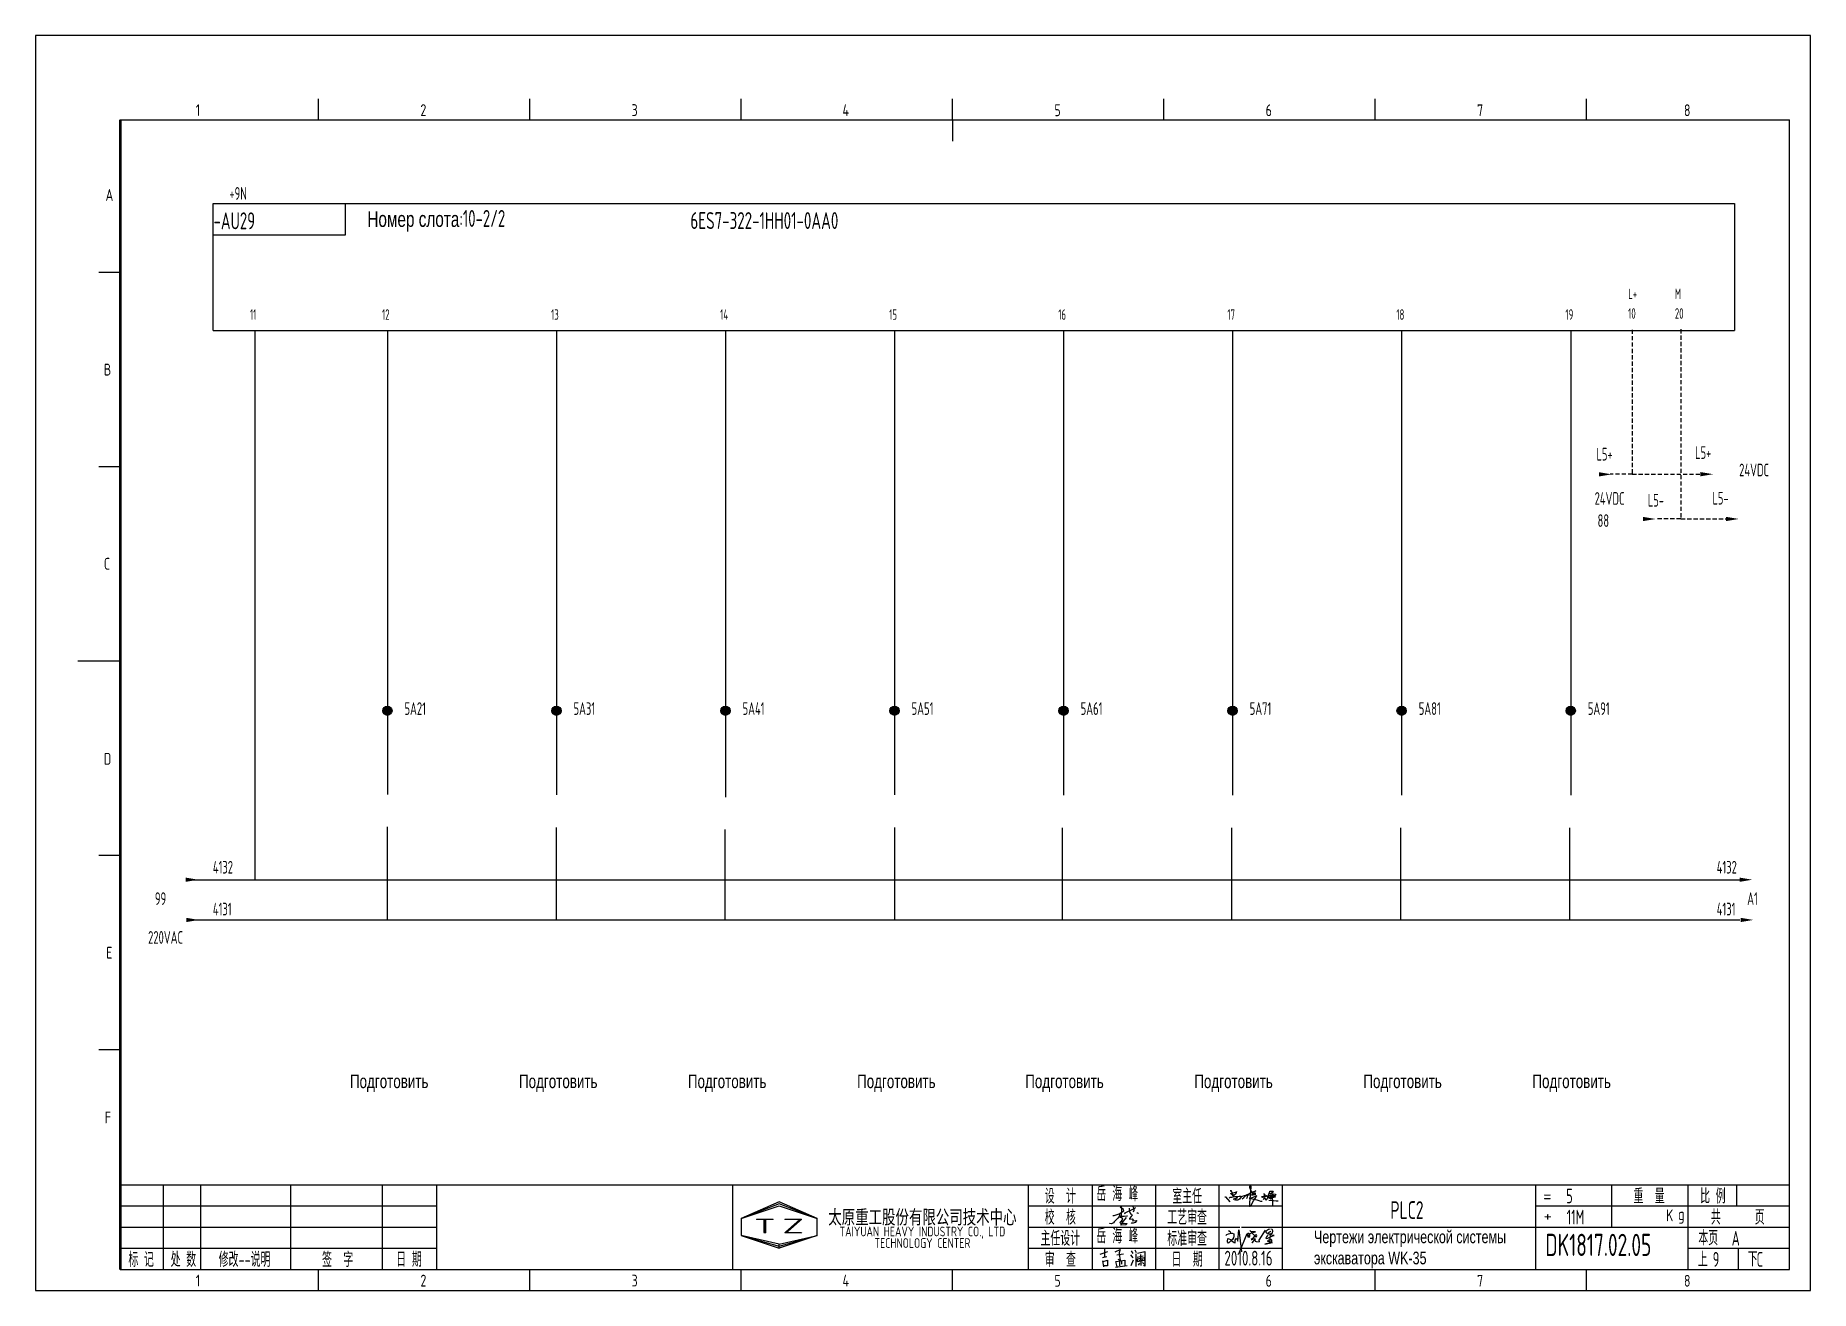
# Model space of a CAD drawing. Extents: x -2005 to 7010, y -1792 to 2924.
# Drawn here: x 3135 to 3555, y 4.3 to 301.3 of the extents above; entities that cross this region are included whole.
import ezdxf
from ezdxf.enums import TextEntityAlignment as Align

# ---------------------------------------------------------------- set-up
doc = ezdxf.new("R2010")
doc.units = 0
doc.header["$LTSCALE"] = 2
doc.linetypes.add('DASHED2', pattern=[0.375, 0.25, -0.125])
doc.layers.get('0').update_dxf_attribs({"linetype": 'CONTINUOUS'})
for name, color, linetype in [('01', 7, 'CONTINUOUS'), ('11', 3, 'CONTINUOUS'), ('CONTINUOUS', 7, 'CONTINUOUS')]:
    doc.layers.add(name, color=color, linetype=linetype)
doc.styles.add('ROMAN', font='ROMANC.shx', dxfattribs={"width": 0.7, "height": 0.7})
doc.styles.get("Standard").update_dxf_attribs({"font": 'isocp.shx', "width": 0.707, "bigfont": 'dfst.shx'})

msp = doc.modelspace()

# ---------------------------------------------------------------- texts
at = {"color": 1, "linetype": 'ByBlock', "ltscale": 2, "width": 0.67}
msp.add_text('+9N', height=3, dxfattribs=at).set_placement((3180.84, 262.45))
at = {"color": 1, "width": 0.707}
msp.add_text('PLC2', height=4.2, dxfattribs=at).set_placement((3455.53, 21.27))
at = {"char_height": 3.5, "attachment_point": 1}
for s, insert, width in [('岳 海 峰', (3385.98, 28.96), 12.9495), ('岳 海 峰', (3385.98, 18.96), 12.9495), ('2010.8.16', (3416.28, 13.73), 12.1142)]:
    msp.add_mtext(s, dxfattribs=dict(at, insert=insert, width=width))
at = {"layer": '01', "linetype": 'DASHED2', "ltscale": 2, "attachment_point": 1}
for s, insert, char_height, width in [('{\\fArial|b0|i0|c204|p34;\\H0.9167x;Подготовить }', (3209.36, 55.44), 3.5, 20.619), ('{\\fArial|b0|i0|c204|p34;\\H0.9167x;Подготовить }', (3249.36, 55.44), 3.5, 20.619), ('{\\fArial|b0|i0|c204|p34;\\H0.9167x;Подготовить }', (3289.33, 55.44), 3.5, 20.619), ('{\\fArial|b0|i0|c204|p34;\\H0.9167x;Подготовить }', (3329.36, 55.44), 3.5, 20.619), ('{\\fArial|b0|i0|c204|p34;\\H0.9167x;Подготовить }', (3369.15, 55.44), 3.5, 20.619), ('{\\fArial|b0|i0|c204|p34;\\H0.9167x;Подготовить }', (3409.15, 55.44), 3.5, 20.619), ('{\\fArial|b0|i0|c204|p34;\\H0.9167x;Подготовить }', (3449.15, 55.44), 3.5, 20.619), ('{\\fArial|b0|i0|c204|p34;\\H0.9167x;Подготовить }', (3489.15, 55.44), 3.5, 20.619), ('{\\fArial|b0|i0|c204|p34;Чертежи электрической системы экскаватора \\fArial|b0|i0|c0|p34;WK-35}', (3437.47, 18.52), 3, 50.6186)]:
    msp.add_mtext(s, dxfattribs=dict(at, insert=insert, char_height=char_height, width=width))
at = {"layer": '11', "width": 0.707}
msp.add_text('DK1817.02.05', height=5.25, dxfattribs=at).set_placement((3492.23, 12.5))
at = {"layer": 'CONTINUOUS', "linetype": 'Continuous', "style": 'ROMAN'}
for s, height, width, p in [('1', 2.8, 0.7, (3172.88, 282.27)), ('2', 2.8, 0.7, (3226.04, 282.27)), ('3', 2.8, 0.7, (3276.01, 282.27)), ('4', 2.8, 0.7, (3325.91, 282.27)), ('5', 2.8, 0.7, (3376.05, 282.23)), ('6', 2.8, 0.7, (3426.03, 282.23)), ('7', 2.8, 0.7, (3476.06, 282.23)), ('8', 2.8, 0.7, (3525.01, 282.23)), ('A', 2.8, 0.7, (3151.52, 262.18)), ('B', 2.8, 0.7, (3151.13, 220.86)), ('C', 2.8, 0.7, (3151.13, 174.92)), ('D', 2.8, 0.7, (3151.13, 128.75)), ('E', 2.8, 0.7, (3151.69, 82.86)), ('F', 2.8, 0.7, (3151.33, 43.86)), ('T', 3.5, 1.8, (3304.95, 17.83)), ('Z', 3.5, 1.8, (3311.65, 17.83)), ('K', 2.8, 0.7, (3520.79, 20.72)), ('g', 2.8, 0.7, (3523.62, 20.99)), ('1', 2.8, 0.7, (3172.88, 5.27)), ('2', 2.8, 0.7, (3226.04, 5.27)), ('3', 2.8, 0.7, (3276.01, 5.27)), ('4', 2.8, 0.7, (3325.91, 5.27)), ('5', 2.8, 0.7, (3376.05, 5.23)), ('6', 2.8, 0.7, (3426.03, 5.23)), ('7', 2.8, 0.7, (3476.06, 5.23)), ('8', 2.8, 0.7, (3525.01, 5.23))]:
    msp.add_text(s, height=height, dxfattribs=dict(at, width=width)).set_placement(p)
at = {"layer": 'CONTINUOUS', "color": 1}
for s, height, width, p in [('-AU29', 4, 0.707, (3177.1, 255.47)), ('11', 2.5, 0.67, (3185.71, 234.04)), ('12', 2.5, 0.67, (3216.96, 234.04)), ('13', 2.5, 0.67, (3256.96, 234.04)), ('14', 2.5, 0.67, (3296.96, 234.04)), ('15', 2.5, 0.67, (3336.96, 234.04)), ('16', 2.5, 0.67, (3376.96, 234.04)), ('17', 2.5, 0.67, (3416.96, 234.04)), ('18', 2.5, 0.67, (3456.96, 234.04)), ('19', 2.5, 0.67, (3496.96, 234.04)), ('5A21', 3, 0.67, (3222.26, 140.54)), ('5A31', 3, 0.67, (3262.26, 140.54)), ('5A41', 3, 0.67, (3302.26, 140.54)), ('5A51', 3, 0.67, (3342.26, 140.54)), ('5A61', 3, 0.67, (3382.26, 140.54)), ('5A71', 3, 0.67, (3422.26, 140.54)), ('5A81', 3, 0.67, (3462.26, 140.54)), ('5A91', 3, 0.67, (3502.26, 140.54)), ('4132', 3, 0.67, (3176.92, 103)), ('4132', 3, 0.67, (3532.76, 103)), ('99', 3, 0.67, (3163.21, 95.57)), ('A1', 3, 0.67, (3539.97, 95.57)), ('4131', 3, 0.67, (3176.92, 93.1)), ('4131', 3, 0.67, (3532.76, 93.1)), ('220VAC', 3, 0.67, (3161.61, 86.39)), ('5', 3.5, 0.67, (3497.16, 24.96)), ('11M', 3.5, 0.67, (3497.27, 19.94)), ('A', 3.5, 0.67, (3536.32, 14.95)), ('9', 3.5, 0.67, (3531.82, 9.95)), ('C', 3.5, 0.67, (3542.2, 9.95))]:
    msp.add_text(s, height=height, dxfattribs=dict(at, width=width)).set_placement(p)
at = {"layer": 'CONTINUOUS', "color": 1, "width": 0.65052}
msp.add_text('6ES7-322-1HH01-0AA0', height=4, dxfattribs=at).set_placement((3289.92, 255.53), (3324.92, 255.53), align=Align.FIT)
at = {"layer": 'CONTINUOUS', "width": 0.67}
for s, height, p in [('L+', 2.5, (3511.81, 238.94)), ('M', 2.5, (3522.86, 238.94)), ('10', 2.5, (3511.81, 234.29)), ('20', 2.5, (3522.86, 234.29)), ('L5+', 3, (3504.3, 200.75)), ('L5+', 3, (3527.63, 201.12)), ('24VDC', 3, (3538.08, 197.01)), ('24VDC', 3, (3503.87, 190.26)), ('L5-', 3, (3531.73, 190.33)), ('L5-', 3, (3516.46, 189.84)), ('88', 3, (3504.57, 185.03))]:
    msp.add_text(s, height=height, dxfattribs=at).set_placement(p)
for s, p in [('设  计', (3377.45, 26.83)), ('室主任', (3407.45, 26.83)), ('重  量', (3516.75, 26.83)), ('比 例', (3531.85, 26.83)), ('校  核', (3377.45, 21.83)), ('工艺审查', (3407.45, 21.83)), ('共      页', (3537.75, 21.83)), ('主任设计', (3377.45, 16.83)), ('标准审查', (3407.45, 16.83)), ('本页', (3530.75, 16.94)), ('标 记', (3159.95, 11.83)), ('处 数', (3169.95, 11.83)), ('修改--说明', (3184.42, 11.83)), ('签  字', (3206.45, 11.83)), ('日 期', (3223.33, 11.83)), ('审  查', (3377.45, 11.83)), ('日  期', (3407.45, 11.83)), ('上', (3529.45, 11.85)), ('下', (3541.28, 11.85))]:
    msp.add_text(s, height=3.5, dxfattribs=at).set_placement(p, align=Align.MIDDLE)
at = {"layer": 'CONTINUOUS', "linetype": 'Continuous', "style": 'ROMAN'}
for s, p in [('=', (3491.69, 25.38)), ('+', (3491.79, 20.64))]:
    msp.add_text(s, height=2.8, dxfattribs=at).set_placement(p)
at = {"layer": 'CONTINUOUS', "color": 1, "insert": (3213.48, 257.48), "char_height": 4, "width": 130, "attachment_point": 4}
msp.add_mtext('{\\fArial|b0|i0|c204|p34;\\H0.9167x;Номер слота}:10-2/2', dxfattribs=at)
at = {"layer": 'CONTINUOUS', "insert": (3344.81, 18.89), "char_height": 3.3, "width": 50, "attachment_point": 5, "line_spacing_factor": 0.7125}
msp.add_mtext('{\\f宋体|b0|i0|c134|p2;太原重工股份有限公司技术中心\\P\\Fromans.shx;\\H0.6969x;TAIYUAN HEAVY INDUSTRY CO., LTD\\PTECHNOLOGY CENTER}', dxfattribs=at)

# ---------------------------------------------------------------- blocks, each defined once
blk = doc.blocks.new('A$C5BE500A0')
for p, q in [((64.4, 48.9), (64.5, 51.6)), ((65.3, 44.3), (64.4, 48.9)), ((64.5, 51.6), (65.9, 52.2)), ((67.1, 48.5), (64.5, 17.9)), ((65.9, 52.2), (66.5, 51.5)), ((66.5, 51.5), (67.1, 48.5)), ((0, 24.1), (1.5, 23.9)), ((1.5, 23.9), (12.6, 10.8)), ((11.6, 21), (13.8, 22.8)), ((13.8, 22.8), (17.9, 23.5)), ((15.3, 41.2), (22.2, 26.1)), ((15.3, 40.1), (15.3, 41.2)), ((15.4, 37.7), (15.3, 40.1)), ((15.4, 32.4), (21, 34.6)), ((15.5, 31.8), (15.4, 32.4)), ((19.1, 30.1), (15.5, 31.8)), ((17.9, 23.5), (26, 24.9)), ((22.2, 26.1), (19.1, 30.1)), ((21, 34.6), (24.5, 35.1)), ((22.6, 18.1), (23.6, 19.3)), ((23.7, 17.3), (22.6, 18.1)), ((23.3, 27.9), (23.1, 27.8)), ((25.3, 29.5), (23.3, 27.9)), ((23.6, 19.3), (25.8, 19.9)), ((24.5, 35.1), (28.2, 35.6)), ((26.1, 16.2), (24.9, 15)), ((26.8, 30.7), (25.3, 29.5)), ((25.8, 19.9), (29.2, 20.8)), ((26, 24.9), (36.8, 26.1)), ((28.4, 20), (26.1, 16.2)), ((29.4, 34), (26.8, 30.7)), ((28.2, 35.6), (30.2, 36.8)), ((29.4, 15.2), (28.2, 15.7)), ((29.5, 22.1), (28.4, 20)), ((29.2, 20.8), (33, 21.4)), ((30.2, 38), (29.4, 34)), ((32.4, 15.1), (29.4, 15.2)), ((30.2, 22.7), (29.5, 22.1)), ((30.2, 36.8), (30.2, 38)), ((31.6, 22.6), (30.2, 22.7)), ((32.8, 22.1), (31.6, 22.6)), ((35, 16.2), (32.4, 15.1)), ((33, 21.4), (32.8, 22.1)), ((37.6, 17.7), (35, 16.2)), ((36.8, 26.1), (40.9, 26)), ((39.7, 20.3), (37.6, 17.7)), ((40.8, 21.6), (39.7, 20.3)), ((40.2, 22.8), (44.3, 25.4)), ((41.7, 24.4), (40.8, 21.6)), ((40.9, 26), (41.7, 24.4)), ((44.3, 25.4), (50.6, 27.7)), ((44.7, 18.7), (49.1, 22.6)), ((49.1, 22.6), (54.4, 27.2)), ((50.6, 27.7), (56.2, 29.3)), ((54.4, 27.2), (59.1, 30.4)), ((56.8, 20.6), (55.9, 19.6)), ((56.2, 29.3), (60.8, 29.6)), ((56.7, 31.7), (57.4, 29.6)), ((57.6, 25), (56.8, 20.6)), ((57.4, 29.6), (57.6, 25)), ((59.1, 30.4), (64.7, 33.7)), ((60.8, 29.6), (62.2, 29.2)), ((66.6, 21), (62.5, 20.6)), ((62.5, 20.6), (75.7, 18.4)), ((64.5, 17.9), (63.3, 8.5)), ((63.3, 8.5), (63.5, 0.1)), ((63.5, 0.1), (64.3, 0)), ((64.3, 0), (67.5, 2.5)), ((64.7, 33.7), (72, 37.3)), ((67.5, 39.5), (65.3, 44.3)), ((69.8, 21.4), (66.6, 21)), ((70.3, 36.3), (67.5, 39.5)), ((67.5, 2.5), (73.8, 13.7)), ((68.3, 28.6), (72.6, 29.4)), ((69.3, 29), (68.3, 28.6)), ((72, 30.5), (69.3, 29)), ((69.9, 34.1), (69.7, 33.3)), ((69.7, 33.3), (71.9, 33.6)), ((76.7, 24.1), (69.8, 21.4)), ((74.6, 36.5), (69.9, 34.1)), ((73.8, 32.8), (70.3, 36.3)), ((71.9, 33.6), (75.3, 34.2)), ((72, 37.3), (77.8, 39)), ((74.8, 31.8), (72, 30.5)), ((72.6, 29.4), (78.2, 30.4)), ((77.7, 30.8), (73.8, 32.8)), ((73.8, 13.7), (77.7, 20)), ((79.7, 39.2), (74.6, 36.5)), ((76.7, 32.6), (74.8, 31.8)), ((75.3, 34.2), (77, 34.5)), ((75.7, 18.4), (81.9, 16.6)), ((77.7, 33.5), (76.7, 32.6)), ((79.9, 25.4), (76.7, 24.1)), ((77, 34.5), (78, 34.1)), ((78, 34.1), (77.7, 33.5)), ((80.1, 30.5), (77.7, 30.8)), ((77.7, 20), (81.2, 25.6)), ((77.8, 39), (79.7, 39.2)), ((78.2, 30.4), (80.1, 30.5)), ((82.1, 26.9), (79.9, 25.4)), ((81.2, 25.6), (82.1, 26.9)), ((81.9, 16.6), (87.3, 14.8)), ((87.3, 14.8), (91.3, 12.9)), ((91.3, 12.9), (94.8, 12.6)), ((94.5, 25.2), (94.9, 23.9)), ((94.8, 12.6), (95.8, 12.8)), ((94.9, 23.9), (95.3, 23)), ((95.3, 23), (95.8, 22.8)), ((95.8, 22.8), (97, 23.3)), ((97, 23.3), (97.8, 25.3)), ((98.5, 23.8), (97.4, 25.9)), ((97.8, 25.3), (100.8, 27)), ((101.1, 23.3), (98.5, 23.8)), ((99, 31.4), (100.1, 32)), ((100.7, 21.1), (99.2, 17.4)), ((99.2, 17.4), (101.9, 20.9)), ((100.1, 32), (101.1, 31.6)), ((102.1, 27.7), (100.7, 21.1)), ((100.8, 27), (103.5, 26.5)), ((101.1, 31.6), (102.1, 30.6)), ((103.3, 23.7), (101.1, 23.3)), ((101.9, 20.9), (103.1, 21.8)), ((102.1, 30.6), (102.1, 27.7)), ((103.1, 21.8), (103.7, 20.1)), ((104.7, 23.9), (103.3, 23.7)), ((103.5, 26.5), (104.5, 25.2)), ((103.7, 20.1), (103.9, 18.5)), ((103.9, 18.5), (105, 16.1)), ((104.2, 28.7), (108.3, 26.3)), ((104.5, 25.2), (104.7, 23.9)), ((105, 16.1), (106.4, 15.7)), ((106.4, 15.7), (107.7, 17.3)), ((107.7, 17.3), (110.9, 22.6)), ((108.3, 26.3), (115.7, 20.2)), ((110.9, 22.6), (113.3, 30.9)), ((111.7, 21.6), (125.7, 23.5)), ((115.4, 22.1), (111.7, 21.6)), ((112.9, 30.9), (112.3, 30.9)), ((117.4, 32.7), (112.9, 30.9)), ((112.9, 26.9), (127.4, 26.5)), ((124.7, 26.6), (112.9, 26.9)), ((113.3, 30.9), (114.4, 35)), ((113.4, 15.2), (124.8, 14.7)), ((114.4, 35), (115.4, 38.4)), ((115.4, 38.4), (118.1, 38.8)), ((122.5, 23.3), (115.4, 22.1)), ((115.7, 20.2), (118.5, 18.9)), ((116.7, 30.8), (120.9, 31.8)), ((122.1, 34.8), (117.4, 32.7)), ((118.1, 38.8), (123.3, 38.3)), ((118.5, 18.9), (120.8, 19.6)), ((120.8, 19.6), (121.1, 20.7)), ((120.9, 31.8), (124.1, 32)), ((121.7, 31.5), (122.2, 1.9)), ((123, 28.1), (121.7, 31.5)), ((124.7, 36.8), (122.1, 34.8)), ((126.4, 24.6), (122.5, 23.3)), ((128.2, 25.5), (123, 28.1)), ((123.3, 38.3), (124.7, 36.8)), ((124.1, 32), (129.1, 31.3)), ((128.1, 26.7), (124.7, 26.6)), ((124.8, 14.7), (132, 14.1)), ((125.7, 23.5), (130.1, 23.8)), ((127.4, 26.5), (126.4, 24.6)), ((130.2, 28.3), (128.1, 26.7)), ((130.5, 24.3), (128.2, 25.5)), ((129.1, 31.3), (130.7, 30.3)), ((130.1, 23.8), (130.5, 24.3)), ((130.7, 30.3), (130.2, 28.3)), ((132, 14.1), (137.3, 13.6))]:
    blk.add_line(p, q)
blk = doc.blocks.new('lf')
for points in [[(409.4, 317.6), (411.9, 317.6), (420.7, 320.5), (429.4, 326.1), (429, 328.4), (426.7, 330.1), (424.2, 331.3), (423.4, 332.6), (424.4, 333.4), (425, 330.7), (425, 327.4), (425, 324.7), (424.8, 321.8), (424.8, 320.3), (424.8, 318.7), (425, 314.7), (425, 313), (424.8, 313)], [(432.1, 320.3), (430.6, 321.6), (450.9, 331.7), (450.9, 332.2)], [(439.5, 330.9), (440, 324.5), (442, 320.7)], [(446.2, 333.8), (448.1, 330.5), (448.1, 326.7), (446.6, 323.8)], [(421.5, 320.1), (421.3, 317.6), (420, 315.1), (418.6, 312.6), (416.7, 310.5), (414.9, 308.5), (411.9, 305.6), (410.1, 304.1), (408, 302.6), (406.1, 302), (403.6, 302.6), (403.6, 303.5), (403.9, 303.5)], [(421.3, 316.2), (424.8, 315.9), (427.1, 316), (429.8, 316), (434.8, 316.8), (436, 316.8)], [(421.9, 314.1), (423.8, 314.1), (425.4, 313.7), (426, 313), (426.9, 312), (427.1, 312), (426.5, 310.5), (426.1, 309.5), (424.2, 306.6), (423.1, 305.4), (422.1, 304.5), (423.2, 303.3), (427.3, 303.1), (429.8, 303.1), (432.3, 302.9), (435.4, 302.7), (433.1, 299.9), (424.6, 299.5), (424, 300.4), (425.6, 303.3), (434.3, 313.5)], [(441.8, 320.7), (443.7, 320.1), (444.9, 317.6), (443.1, 315.5), (439.7, 311.8), (439.8, 310.6), (445.4, 311.2), (447, 310.3), (445.6, 307.4), (453.6, 308), (450.3, 304.7), (447, 303.3), (443.7, 303.1), (442.9, 303.7)], [(453.4, 322.4), (454.9, 322.2), (455.7, 321.8), (456.1, 321.6), (456.3, 321.4)]]:
    blk.add_lwpolyline(points)

# ---------------------------------------------------------------- hatches: boundary and pattern name
h = msp.add_hatch(color=1)
edge = h.paths.add_edge_path()
edge.add_arc((3498.21, 141.54), 1.1, 0, 360)
at = {"layer": 'CONTINUOUS'}
h = msp.add_hatch(color=1, dxfattribs=at)
edge = h.paths.add_edge_path()
edge.add_arc((3218.21, 141.54), 1.1, 0, 360)
h = msp.add_hatch(color=1, dxfattribs=at)
edge = h.paths.add_edge_path()
edge.add_arc((3258.21, 141.54), 1.1, 0, 360)
h = msp.add_hatch(color=1, dxfattribs=at)
edge = h.paths.add_edge_path()
edge.add_arc((3298.21, 141.54), 1.1, 0, 360)
h = msp.add_hatch(color=1, dxfattribs=at)
edge = h.paths.add_edge_path()
edge.add_arc((3338.21, 141.54), 1.1, 0, 360)
h = msp.add_hatch(color=1, dxfattribs=at)
edge = h.paths.add_edge_path()
edge.add_arc((3378.21, 141.54), 1.1, 0, 360)
h = msp.add_hatch(color=1, dxfattribs=at)
edge = h.paths.add_edge_path()
edge.add_arc((3418.21, 141.54), 1.1, 0, 360)
h = msp.add_hatch(color=1, dxfattribs=at)
edge = h.paths.add_edge_path()
edge.add_arc((3458.21, 141.54), 1.1, 0, 360)

# ---------------------------------------------------------------- linework, layer by layer
for p, q in [((3429.95, 19.33), (3489.95, 19.33)), ((3386.91, 12.91), (3388.72, 13.56)), ((3387.92, 14.09), (3387.92, 12.28)), ((3390.46, 13.51), (3391.63, 14.03)), ((3390.46, 13.51), (3390.46, 13.51)), ((3390.85, 12.74), (3392.41, 13)), ((3391.63, 14.03), (3391.37, 13.26)), ((3391.37, 13.26), (3391.37, 13)), ((3391.37, 13), (3391.63, 11.44)), ((3394.04, 12.8), (3394.59, 12.07)), ((3394.23, 13.74), (3394.59, 13.1)), ((3395.05, 13.95), (3395.41, 13.32)), ((3395.29, 13.01), (3395.29, 10.01)), ((3395.74, 13.16), (3397.44, 13.53)), ((3396.44, 12.86), (3396.53, 10.25)), ((3397.44, 13.53), (3397.47, 13.53)), ((3397.47, 13.53), (3397.47, 10.07)), ((3387.42, 12.14), (3388.46, 12.39)), ((3387.42, 11.36), (3387.68, 9.94)), ((3387.55, 11.23), (3388.59, 11.49)), ((3388.59, 10.19), (3387.55, 10.19)), ((3387.68, 12.39), (3387.68, 12.39)), ((3388.59, 11.49), (3388.59, 10.19)), ((3390.47, 9.89), (3393.23, 10.25)), ((3390.53, 11.23), (3390.79, 9.94)), ((3390.66, 11.23), (3392.74, 11.49)), ((3391.63, 11.44), (3391.11, 11.7)), ((3391.44, 11.23), (3391.44, 10.19)), ((3391.96, 11.36), (3391.96, 10.58)), ((3392.74, 11.49), (3392.74, 10.07)), ((3394.23, 10.25), (3394.74, 11.59)), ((3395.59, 11.86), (3395.62, 11.16)), ((3397.29, 12.07), (3395.62, 11.74)), ((3395.62, 11.16), (3397.41, 11.47)), ((3395.65, 12.22), (3397.08, 12.53)), ((3396.18, 10.82), (3395.84, 10.31)), ((3396.05, 11.56), (3396.23, 11.41)), ((3396.87, 11.74), (3396.69, 11.41)), ((3396.86, 10.99), (3397.2, 10.65)), ((3397.47, 10.07), (3397.2, 10.38)), ((3397.41, 11.47), (3397.29, 12.07))]:
    msp.add_line(p, q)
at = {"color": 1}
msp.add_lwpolyline([(3176.96, 261.54), (3208.21, 261.54), (3208.21, 254.04), (3176.96, 254.04)], close=True, dxfattribs=at)
msp.add_circle((3498.21, 141.54), 1.1, dxfattribs=at)
at = {"layer": '01', "linetype": 'DASHED2', "ltscale": 2}
for p, q in [((3512.79, 231.69), (3512.79, 197.51)), ((3524.26, 231.8), (3524.26, 186.91)), ((3512.79, 197.51), (3507.55, 197.51)), ((3512.79, 197.51), (3528.92, 197.51)), ((3524.26, 186.91), (3518.49, 186.91)), ((3524.26, 186.91), (3534.98, 186.91))]:
    msp.add_line(p, q, dxfattribs=at)
at = {"layer": 'CONTINUOUS', "color": 3}
for p, q in [((3554.95, 301.33), (3134.95, 301.33)), ((3134.95, 301.33), (3134.95, 4.33)), ((3554.95, 4.33), (3554.95, 301.33)), ((3134.95, 4.33), (3554.95, 4.33))]:
    msp.add_line(p, q, dxfattribs=at)
at = {"layer": 'CONTINUOUS', "linetype": 'Continuous'}
for p, q in [((3201.95, 281.33), (3201.95, 286.33)), ((3251.95, 281.33), (3251.95, 286.33)), ((3301.95, 281.33), (3301.95, 286.33)), ((3401.95, 281.33), (3401.95, 286.33)), ((3451.95, 281.33), (3451.95, 286.33)), ((3501.95, 281.33), (3501.95, 286.33)), ((3149.95, 245.33), (3154.95, 245.33)), ((3149.95, 199.33), (3154.95, 199.33)), ((3144.95, 153.33), (3154.95, 153.33)), ((3149.95, 107.33), (3154.95, 107.33)), ((3149.95, 61.33), (3154.95, 61.33)), ((3154.95, 29.33), (3549.95, 29.33)), ((3165.23, 9.33), (3165.23, 29.33)), ((3174.06, 9.33), (3174.06, 29.33)), ((3195.29, 29.33), (3195.29, 9.33)), ((3216.95, 29.33), (3216.95, 9.33)), ((3229.95, 9.33), (3229.95, 29.33)), ((3299.95, 9.33), (3299.95, 29.33)), ((3310.95, 25.33), (3301.95, 21.33)), ((3319.95, 21.33), (3310.95, 25.33)), ((3369.95, 9.33), (3369.95, 29.33)), ((3384.95, 29.33), (3384.95, 9.33)), ((3399.95, 29.33), (3399.95, 9.33)), ((3414.95, 29.33), (3414.95, 9.33)), ((3429.95, 29.33), (3429.95, 9.33)), ((3489.95, 9.33), (3489.95, 29.33)), ((3507.85, 29.33), (3507.85, 19.33)), ((3525.95, 29.33), (3525.95, 9.33)), ((3154.95, 24.33), (3229.95, 24.33)), ((3310.95, 24.83), (3301.95, 21.33)), ((3301.95, 21.33), (3310.95, 24.33)), ((3301.95, 21.33), (3301.95, 17.33)), ((3319.95, 21.33), (3310.95, 24.83)), ((3310.95, 24.33), (3319.95, 21.33)), ((3319.95, 17.33), (3319.95, 21.33)), ((3369.95, 24.33), (3419.95, 24.33)), ((3419.95, 24.33), (3429.95, 24.33)), ((3419.95, 24.33), (3429.95, 24.33)), ((3489.95, 24.33), (3549.95, 24.33)), ((3154.95, 19.33), (3229.95, 19.33)), ((3301.95, 17.33), (3310.95, 14.33)), ((3310.95, 15.33), (3301.95, 17.33)), ((3301.95, 17.33), (3310.95, 14.83)), ((3310.95, 14.83), (3319.95, 17.33)), ((3319.95, 17.33), (3310.95, 14.33)), ((3310.95, 15.33), (3319.95, 17.33)), ((3369.95, 19.33), (3419.95, 19.33)), ((3420.28, 19.33), (3429.95, 19.33)), ((3489.95, 19.33), (3549.95, 19.33)), ((3154.95, 14.33), (3229.95, 14.33)), ((3310.95, 14.33), (3310.95, 15.33)), ((3310.95, 14.33), (3310.95, 15.33)), ((3369.95, 14.33), (3419.95, 14.33)), ((3419.95, 14.33), (3429.95, 14.33)), ((3525.95, 14.33), (3549.95, 14.33)), ((3201.95, 4.33), (3201.95, 9.33)), ((3251.95, 4.33), (3251.95, 9.33)), ((3301.95, 4.33), (3301.95, 9.33)), ((3401.95, 4.33), (3401.95, 9.33)), ((3451.95, 4.33), (3451.95, 9.33)), ((3501.95, 4.33), (3501.95, 9.33))]:
    msp.add_line(p, q, dxfattribs=at)
at = {"layer": 'CONTINUOUS'}
for p, q in [((3351.95, 281.33), (3351.95, 286.33)), ((3154.95, 281.33), (3549.95, 281.33)), ((3351.95, 281.33), (3351.95, 276.33)), ((3549.95, 9.33), (3549.95, 281.33)), ((3537.45, 29.33), (3537.45, 24.33)), ((3416.61, 17.35), (3416.87, 17.56)), ((3416.61, 17.35), (3416.87, 17.56)), ((3416.61, 17.35), (3416.87, 17.56)), ((3416.61, 17.35), (3416.87, 17.56)), ((3416.87, 17.56), (3417.23, 17.71)), ((3416.87, 17.56), (3417.23, 17.71)), ((3416.87, 17.56), (3417.23, 17.71)), ((3416.87, 17.56), (3417.23, 17.71)), ((3417.23, 17.71), (3417.58, 17.81)), ((3417.23, 17.71), (3417.58, 17.81)), ((3417.23, 17.71), (3417.58, 17.81)), ((3417.23, 17.71), (3417.58, 17.81)), ((3417.28, 18.52), (3417.63, 18.32)), ((3417.28, 18.52), (3417.63, 18.32)), ((3417.28, 18.52), (3417.63, 18.32)), ((3417.28, 18.52), (3417.63, 18.32)), ((3417.58, 17.81), (3418.09, 17.86)), ((3417.58, 17.81), (3418.09, 17.86)), ((3417.58, 17.81), (3418.09, 17.86)), ((3417.58, 17.81), (3418.09, 17.86)), ((3417.63, 18.32), (3417.69, 18.17)), ((3417.63, 18.32), (3417.69, 18.17)), ((3417.63, 18.32), (3417.69, 18.17)), ((3417.63, 18.32), (3417.69, 18.17)), ((3417.69, 18.17), (3417.69, 17.86)), ((3417.69, 18.17), (3417.69, 17.86)), ((3417.69, 18.17), (3417.69, 17.86)), ((3417.69, 18.17), (3417.69, 17.86)), ((3418.09, 17.86), (3418.5, 17.76)), ((3418.09, 17.86), (3418.5, 17.76)), ((3418.09, 17.86), (3418.5, 17.76)), ((3418.09, 17.86), (3418.5, 17.76)), ((3418.5, 17.15), (3418.4, 16.79)), ((3418.5, 17.15), (3418.4, 16.79)), ((3418.5, 17.15), (3418.4, 16.79)), ((3418.5, 17.15), (3418.4, 16.79)), ((3418.5, 17.76), (3418.5, 17.56)), ((3418.5, 17.76), (3418.5, 17.56)), ((3418.5, 17.76), (3418.5, 17.56)), ((3418.5, 17.76), (3418.5, 17.56)), ((3418.5, 17.56), (3418.5, 17.15)), ((3418.5, 17.56), (3418.5, 17.15)), ((3418.5, 17.56), (3418.5, 17.15)), ((3418.5, 17.56), (3418.5, 17.15)), ((3419.42, 16.03), (3419.68, 18.68)), ((3419.42, 16.03), (3419.68, 18.68)), ((3419.42, 16.03), (3419.68, 18.68)), ((3419.42, 16.03), (3419.68, 18.68)), ((3419.68, 18.68), (3420.29, 13.48)), ((3419.68, 18.68), (3420.29, 13.48)), ((3419.68, 18.68), (3420.29, 13.48)), ((3419.68, 18.68), (3420.29, 13.48)), ((3419.83, 13.42), (3421.62, 17.84)), ((3419.83, 13.42), (3421.62, 17.84)), ((3419.83, 13.42), (3421.62, 17.84)), ((3419.83, 13.42), (3421.62, 17.84)), ((3421.66, 17.76), (3421.77, 17.29)), ((3421.66, 17.76), (3421.77, 17.29)), ((3421.66, 17.76), (3421.77, 17.29)), ((3421.66, 17.76), (3421.77, 17.29)), ((3421.77, 17.76), (3421.92, 17.87)), ((3421.77, 17.76), (3421.92, 17.87)), ((3421.77, 17.76), (3421.92, 17.87)), ((3421.77, 17.76), (3421.92, 17.87)), ((3421.88, 16.96), (3421.77, 17.76)), ((3421.88, 16.96), (3421.77, 17.76)), ((3421.88, 16.96), (3421.77, 17.76)), ((3421.88, 16.96), (3421.77, 17.76)), ((3421.77, 17.29), (3421.88, 16.96)), ((3421.77, 17.29), (3421.88, 16.96)), ((3421.77, 17.29), (3421.88, 16.96)), ((3421.77, 17.29), (3421.88, 16.96)), ((3421.92, 17.87), (3422.07, 17.87)), ((3421.92, 17.87), (3422.07, 17.87)), ((3421.92, 17.87), (3422.07, 17.87)), ((3421.92, 17.87), (3422.07, 17.87)), ((3421.99, 17.18), (3422.03, 17.43)), ((3421.99, 17.18), (3422.03, 17.43)), ((3421.99, 17.18), (3422.03, 17.43)), ((3421.99, 17.18), (3422.03, 17.43)), ((3422.03, 16.92), (3421.99, 17.18)), ((3422.03, 16.92), (3421.99, 17.18)), ((3422.03, 16.92), (3421.99, 17.18)), ((3422.03, 16.92), (3421.99, 17.18)), ((3422.03, 17.43), (3422.1, 17.62)), ((3422.03, 17.43), (3422.1, 17.62)), ((3422.03, 17.43), (3422.1, 17.62)), ((3422.03, 17.43), (3422.1, 17.62)), ((3422.14, 16.85), (3422.03, 16.92)), ((3422.14, 16.85), (3422.03, 16.92)), ((3422.14, 16.85), (3422.03, 16.92)), ((3422.14, 16.85), (3422.03, 16.92)), ((3422.07, 17.87), (3422.21, 17.54)), ((3422.07, 17.87), (3422.21, 17.54)), ((3422.07, 17.87), (3422.21, 17.54)), ((3422.07, 17.87), (3422.21, 17.54)), ((3422.1, 17.62), (3422.36, 17.8)), ((3422.1, 17.62), (3422.36, 17.8)), ((3422.1, 17.62), (3422.36, 17.8)), ((3422.1, 17.62), (3422.36, 17.8)), ((3422.21, 17.18), (3422.14, 16.85)), ((3422.21, 17.18), (3422.14, 16.85)), ((3422.21, 17.18), (3422.14, 16.85)), ((3422.21, 17.18), (3422.14, 16.85)), ((3422.21, 17.54), (3422.21, 17.18)), ((3422.21, 17.54), (3422.21, 17.18)), ((3422.21, 17.54), (3422.21, 17.18)), ((3422.21, 17.54), (3422.21, 17.18)), ((3422.32, 18.53), (3423.46, 17.25)), ((3422.51, 18.31), (3422.32, 18.53)), ((3422.32, 18.53), (3423.46, 17.25)), ((3422.51, 18.31), (3422.32, 18.53)), ((3422.32, 18.53), (3423.46, 17.25)), ((3422.51, 18.31), (3422.32, 18.53)), ((3422.32, 18.53), (3423.46, 17.25)), ((3422.51, 18.31), (3422.32, 18.53)), ((3422.36, 17.8), (3422.76, 17.98)), ((3422.36, 17.8), (3422.76, 17.98)), ((3422.36, 17.8), (3422.76, 17.98)), ((3422.36, 17.8), (3422.76, 17.98)), ((3423.61, 18.24), (3422.51, 18.31)), ((3423.61, 18.24), (3422.51, 18.31)), ((3423.61, 18.24), (3422.51, 18.31)), ((3423.61, 18.24), (3422.51, 18.31)), ((3422.76, 17.98), (3423.28, 18.13)), ((3422.76, 17.98), (3423.28, 18.13)), ((3422.76, 17.98), (3423.28, 18.13)), ((3422.76, 17.98), (3423.28, 18.13)), ((3423.13, 16.88), (3422.84, 16.59)), ((3423.13, 16.88), (3422.84, 16.59)), ((3423.13, 16.88), (3422.84, 16.59)), ((3423.13, 16.88), (3422.84, 16.59)), ((3423.57, 17.43), (3423.13, 16.88)), ((3423.57, 17.43), (3423.13, 16.88)), ((3423.57, 17.43), (3423.13, 16.88)), ((3423.57, 17.43), (3423.13, 16.88)), ((3423.28, 18.13), (3423.61, 18.24)), ((3423.28, 18.13), (3423.61, 18.24)), ((3423.28, 18.13), (3423.61, 18.24)), ((3423.28, 18.13), (3423.61, 18.24)), ((3423.46, 17.25), (3423.79, 16.99)), ((3423.46, 17.25), (3423.79, 16.99)), ((3423.46, 17.25), (3423.79, 16.99)), ((3423.46, 17.25), (3423.79, 16.99)), ((3423.83, 17.51), (3423.57, 17.43)), ((3423.83, 17.51), (3423.57, 17.43)), ((3423.83, 17.51), (3423.57, 17.43)), ((3423.83, 17.51), (3423.57, 17.43)), ((3423.79, 16.99), (3423.94, 17.25)), ((3423.79, 16.99), (3423.94, 17.25)), ((3423.79, 16.99), (3423.94, 17.25)), ((3423.79, 16.99), (3423.94, 17.25)), ((3423.94, 17.25), (3423.83, 17.51)), ((3423.94, 17.25), (3423.83, 17.51)), ((3423.94, 17.25), (3423.83, 17.51)), ((3423.94, 17.25), (3423.83, 17.51)), ((3424.48, 16.24), (3425.99, 18.62)), ((3424.48, 16.24), (3425.99, 18.62)), ((3424.48, 16.24), (3425.99, 18.62)), ((3424.48, 16.24), (3425.99, 18.62)), ((3425.98, 18.54), (3426.11, 18.12)), ((3425.98, 18.54), (3426.11, 18.12)), ((3425.98, 18.54), (3426.11, 18.12)), ((3425.98, 18.54), (3426.11, 18.12)), ((3426.07, 18.28), (3426.43, 18.71)), ((3426.07, 18.28), (3426.43, 18.71)), ((3426.07, 18.28), (3426.43, 18.71)), ((3426.07, 18.28), (3426.43, 18.71)), ((3426.27, 17.01), (3426.07, 16.72)), ((3426.27, 17.01), (3426.07, 16.72)), ((3426.27, 17.01), (3426.07, 16.72)), ((3426.27, 17.01), (3426.07, 16.72)), ((3426.11, 18.12), (3426.34, 17.86)), ((3426.11, 18.12), (3426.34, 17.86)), ((3426.11, 18.12), (3426.34, 17.86)), ((3426.11, 18.12), (3426.34, 17.86)), ((3426.43, 17.34), (3426.27, 17.01)), ((3426.43, 17.34), (3426.27, 17.01)), ((3426.43, 17.34), (3426.27, 17.01)), ((3426.43, 17.34), (3426.27, 17.01)), ((3426.34, 17.86), (3426.47, 17.83)), ((3426.34, 17.86), (3426.47, 17.83)), ((3426.34, 17.86), (3426.47, 17.83)), ((3426.34, 17.86), (3426.47, 17.83)), ((3426.43, 18.71), (3426.73, 18.81)), ((3426.43, 18.71), (3426.73, 18.81)), ((3426.43, 18.71), (3426.73, 18.81)), ((3426.43, 18.71), (3426.73, 18.81)), ((3426.53, 17.47), (3426.43, 17.34)), ((3426.53, 17.47), (3426.43, 17.34)), ((3426.53, 17.47), (3426.43, 17.34)), ((3426.53, 17.47), (3426.43, 17.34)), ((3426.53, 16.72), (3427.05, 16.98)), ((3426.53, 16.72), (3427.05, 16.98)), ((3426.53, 16.72), (3427.05, 16.98)), ((3426.53, 16.72), (3427.05, 16.98)), ((3426.66, 17.86), (3426.73, 18.09)), ((3426.66, 17.86), (3426.73, 18.09)), ((3426.66, 17.86), (3426.73, 18.09)), ((3426.66, 17.86), (3426.73, 18.09)), ((3426.86, 17.63), (3426.66, 17.86)), ((3426.86, 17.63), (3426.66, 17.86)), ((3426.86, 17.63), (3426.66, 17.86)), ((3426.86, 17.63), (3426.66, 17.86)), ((3426.73, 18.81), (3427.12, 18.9)), ((3426.73, 18.81), (3427.12, 18.9)), ((3426.73, 18.81), (3427.12, 18.9)), ((3426.73, 18.81), (3427.12, 18.9)), ((3426.73, 18.09), (3426.92, 18.25)), ((3426.73, 18.09), (3426.92, 18.25)), ((3426.73, 18.09), (3426.92, 18.25)), ((3426.73, 18.09), (3426.92, 18.25)), ((3427.28, 17.66), (3426.86, 17.63)), ((3427.28, 17.66), (3426.86, 17.63)), ((3427.28, 17.66), (3426.86, 17.63)), ((3427.28, 17.66), (3426.86, 17.63)), ((3426.92, 18.25), (3427.18, 18.32)), ((3426.92, 18.25), (3427.18, 18.32)), ((3426.92, 18.25), (3427.18, 18.32)), ((3426.92, 18.25), (3427.18, 18.32)), ((3427.05, 17.53), (3427.09, 17.17)), ((3428.03, 17.34), (3427.05, 17.53)), ((3427.05, 17.53), (3427.09, 17.17)), ((3428.03, 17.34), (3427.05, 17.53)), ((3427.05, 17.53), (3427.09, 17.17)), ((3428.03, 17.34), (3427.05, 17.53)), ((3427.05, 17.53), (3427.09, 17.17)), ((3428.03, 17.34), (3427.05, 17.53)), ((3427.05, 16.98), (3427.51, 17.17)), ((3427.09, 17.17), (3427.05, 16.69)), ((3427.05, 16.98), (3427.51, 17.17)), ((3427.09, 17.17), (3427.05, 16.69)), ((3427.05, 16.98), (3427.51, 17.17)), ((3427.09, 17.17), (3427.05, 16.69)), ((3427.05, 16.98), (3427.51, 17.17)), ((3427.09, 17.17), (3427.05, 16.69)), ((3427.18, 18.32), (3427.28, 18.35)), ((3427.18, 18.32), (3427.28, 18.35)), ((3427.18, 18.32), (3427.28, 18.35)), ((3427.18, 18.32), (3427.28, 18.35)), ((3427.54, 17.92), (3427.28, 17.66)), ((3427.54, 17.92), (3427.28, 17.66)), ((3427.54, 17.92), (3427.28, 17.66)), ((3427.54, 17.92), (3427.28, 17.66)), ((3427.38, 18.9), (3427.61, 18.77)), ((3427.38, 18.9), (3427.61, 18.77)), ((3427.38, 18.9), (3427.61, 18.77)), ((3427.38, 18.9), (3427.61, 18.77)), ((3427.51, 17.17), (3428.03, 17.34)), ((3427.51, 17.17), (3428.03, 17.34)), ((3427.51, 17.17), (3428.03, 17.34)), ((3427.51, 17.17), (3428.03, 17.34)), ((3427.64, 18.38), (3427.54, 17.92)), ((3427.64, 18.38), (3427.54, 17.92)), ((3427.64, 18.38), (3427.54, 17.92)), ((3427.64, 18.38), (3427.54, 17.92)), ((3427.61, 18.77), (3427.64, 18.38)), ((3427.61, 18.77), (3427.64, 18.38)), ((3427.61, 18.77), (3427.64, 18.38)), ((3427.61, 18.77), (3427.64, 18.38)), ((3416.97, 16.13), (3417.07, 16.48)), ((3416.97, 16.13), (3417.07, 16.48)), ((3416.97, 16.13), (3417.07, 16.48)), ((3416.97, 16.13), (3417.07, 16.48)), ((3416.97, 15.82), (3416.97, 16.13)), ((3416.97, 15.82), (3416.97, 16.13)), ((3416.97, 15.82), (3416.97, 16.13)), ((3416.97, 15.82), (3416.97, 16.13)), ((3417.23, 15.57), (3416.97, 15.82)), ((3417.23, 15.57), (3416.97, 15.82)), ((3417.23, 15.57), (3416.97, 15.82)), ((3417.23, 15.57), (3416.97, 15.82)), ((3417.07, 16.48), (3417.12, 16.64)), ((3417.07, 16.48), (3417.12, 16.64)), ((3417.07, 16.48), (3417.12, 16.64)), ((3417.07, 16.48), (3417.12, 16.64)), ((3417.12, 16.64), (3417.33, 16.59)), ((3417.12, 16.64), (3417.33, 16.59)), ((3417.12, 16.64), (3417.33, 16.59)), ((3417.12, 16.64), (3417.33, 16.59)), ((3417.89, 16.13), (3417.23, 15.57)), ((3417.89, 16.13), (3417.23, 15.57)), ((3417.89, 16.13), (3417.23, 15.57)), ((3417.89, 16.13), (3417.23, 15.57)), ((3417.33, 16.59), (3417.69, 16.43)), ((3417.33, 16.59), (3417.69, 16.43)), ((3417.33, 16.59), (3417.69, 16.43)), ((3417.33, 16.59), (3417.69, 16.43)), ((3417.69, 16.43), (3418.04, 16.08)), ((3417.69, 16.43), (3418.04, 16.08)), ((3417.69, 16.43), (3418.04, 16.08)), ((3417.69, 16.43), (3418.04, 16.08)), ((3418.2, 16.38), (3417.89, 16.13)), ((3418.2, 16.38), (3417.89, 16.13)), ((3418.2, 16.38), (3417.89, 16.13)), ((3418.2, 16.38), (3417.89, 16.13)), ((3418.04, 16.08), (3418.35, 15.82)), ((3418.04, 16.08), (3418.35, 15.82)), ((3418.04, 16.08), (3418.35, 15.82)), ((3418.04, 16.08), (3418.35, 15.82)), ((3418.4, 16.79), (3418.2, 16.38)), ((3418.4, 16.79), (3418.2, 16.38)), ((3418.4, 16.79), (3418.2, 16.38)), ((3418.4, 16.79), (3418.2, 16.38)), ((3418.35, 15.82), (3418.5, 15.72)), ((3418.35, 15.82), (3418.5, 15.72)), ((3418.35, 15.82), (3418.5, 15.72)), ((3418.35, 15.82), (3418.5, 15.72)), ((3418.5, 15.72), (3418.81, 15.62)), ((3418.5, 15.72), (3418.81, 15.62)), ((3418.5, 15.72), (3418.81, 15.62)), ((3418.5, 15.72), (3418.81, 15.62)), ((3418.81, 16.23), (3418.96, 16.48)), ((3418.81, 16.23), (3418.96, 16.48)), ((3418.81, 16.23), (3418.96, 16.48)), ((3418.81, 16.23), (3418.96, 16.48)), ((3418.81, 15.62), (3418.81, 16.23)), ((3418.81, 15.62), (3418.81, 16.23)), ((3418.81, 15.62), (3418.81, 16.23)), ((3418.81, 15.62), (3418.81, 16.23)), ((3418.96, 16.48), (3419.17, 16.69)), ((3418.96, 16.48), (3419.17, 16.69)), ((3418.96, 16.48), (3419.17, 16.69)), ((3418.96, 16.48), (3419.17, 16.69)), ((3419.17, 16.69), (3419.22, 16.59)), ((3419.17, 16.69), (3419.22, 16.59)), ((3419.17, 16.69), (3419.22, 16.59)), ((3419.17, 16.69), (3419.22, 16.59)), ((3419.22, 16.59), (3419.37, 16.23)), ((3419.22, 16.59), (3419.37, 16.23)), ((3419.22, 16.59), (3419.37, 16.23)), ((3419.22, 16.59), (3419.37, 16.23)), ((3419.37, 16.23), (3419.37, 16.13)), ((3419.37, 16.23), (3419.37, 16.13)), ((3419.37, 16.23), (3419.37, 16.13)), ((3419.37, 16.23), (3419.37, 16.13)), ((3419.37, 16.13), (3419.42, 16.03)), ((3419.37, 16.13), (3419.42, 16.03)), ((3419.37, 16.13), (3419.42, 16.03)), ((3419.37, 16.13), (3419.42, 16.03)), ((3422.84, 16.59), (3422.62, 16.37)), ((3422.84, 16.59), (3422.62, 16.37)), ((3422.84, 16.59), (3422.62, 16.37)), ((3422.84, 16.59), (3422.62, 16.37)), ((3422.62, 16.37), (3422.73, 16.4)), ((3422.62, 16.37), (3422.73, 16.4)), ((3422.62, 16.37), (3422.73, 16.4)), ((3422.62, 16.37), (3422.73, 16.4)), ((3422.73, 16.4), (3423.43, 16.63)), ((3422.73, 16.4), (3423.43, 16.63)), ((3422.73, 16.4), (3423.43, 16.63)), ((3422.73, 16.4), (3423.43, 16.63)), ((3422.8, 15.6), (3423.39, 16.29)), ((3422.8, 15.6), (3423.39, 16.29)), ((3422.8, 15.6), (3423.39, 16.29)), ((3422.8, 15.6), (3423.39, 16.29)), ((3423.24, 16.15), (3422.8, 15.6)), ((3423.24, 16.15), (3422.8, 15.6)), ((3423.24, 16.15), (3422.8, 15.6)), ((3423.24, 16.15), (3422.8, 15.6)), ((3423.61, 16.59), (3423.24, 16.15)), ((3423.61, 16.59), (3423.24, 16.15)), ((3423.61, 16.59), (3423.24, 16.15)), ((3423.61, 16.59), (3423.24, 16.15)), ((3423.39, 16.29), (3423.46, 16.29)), ((3423.39, 16.29), (3423.46, 16.29)), ((3423.39, 16.29), (3423.46, 16.29)), ((3423.39, 16.29), (3423.46, 16.29)), ((3423.43, 16.63), (3423.57, 16.59)), ((3423.43, 16.63), (3423.57, 16.59)), ((3423.43, 16.63), (3423.57, 16.59)), ((3423.43, 16.63), (3423.57, 16.59)), ((3423.46, 16.29), (3423.57, 16.04)), ((3423.46, 16.29), (3423.57, 16.04)), ((3423.46, 16.29), (3423.57, 16.04)), ((3423.46, 16.29), (3423.57, 16.04)), ((3423.57, 16.59), (3423.61, 16.59)), ((3423.57, 16.59), (3423.61, 16.59)), ((3423.57, 16.59), (3423.61, 16.59)), ((3423.57, 16.59), (3423.61, 16.59)), ((3423.57, 16.04), (3423.76, 15.89)), ((3423.57, 16.04), (3423.76, 15.89)), ((3423.57, 16.04), (3423.76, 15.89)), ((3423.57, 16.04), (3423.76, 15.89)), ((3423.76, 15.89), (3424.53, 15.82)), ((3423.76, 15.89), (3424.53, 15.82)), ((3423.76, 15.89), (3424.53, 15.82)), ((3423.76, 15.89), (3424.53, 15.82)), ((3424.54, 15.83), (3424.48, 16.24)), ((3424.54, 15.83), (3424.48, 16.24)), ((3424.54, 15.83), (3424.48, 16.24)), ((3424.54, 15.83), (3424.48, 16.24)), ((3425.81, 15.31), (3427.67, 15.71)), ((3425.81, 15.31), (3427.67, 15.71)), ((3425.81, 15.31), (3427.67, 15.71)), ((3425.81, 15.31), (3427.67, 15.71)), ((3427.15, 15.61), (3425.81, 15.31)), ((3427.15, 15.61), (3425.81, 15.31)), ((3427.15, 15.61), (3425.81, 15.31)), ((3427.15, 15.61), (3425.81, 15.31)), ((3426.07, 16.72), (3426.17, 16.65)), ((3426.07, 16.72), (3426.17, 16.65)), ((3426.07, 16.72), (3426.17, 16.65)), ((3426.07, 16.72), (3426.17, 16.65)), ((3426.17, 16.65), (3426.53, 16.72)), ((3426.17, 16.65), (3426.53, 16.72)), ((3426.17, 16.65), (3426.53, 16.72)), ((3426.17, 16.65), (3426.53, 16.72)), ((3426.5, 15.97), (3426.73, 16.26)), ((3426.5, 15.97), (3426.73, 16.26)), ((3426.5, 15.97), (3426.73, 16.26)), ((3426.5, 15.97), (3426.73, 16.26)), ((3427.02, 15.74), (3426.5, 15.97)), ((3427.02, 15.74), (3426.5, 15.97)), ((3427.02, 15.74), (3426.5, 15.97)), ((3427.02, 15.74), (3426.5, 15.97)), ((3426.73, 16.26), (3427.22, 16.46)), ((3426.73, 16.26), (3427.22, 16.46)), ((3426.73, 16.26), (3427.22, 16.46)), ((3426.73, 16.26), (3427.22, 16.46)), ((3427.05, 16.2), (3427.02, 15.74)), ((3427.05, 16.2), (3427.02, 15.74)), ((3427.05, 16.2), (3427.02, 15.74)), ((3427.05, 16.2), (3427.02, 15.74)), ((3427.05, 16.69), (3427.05, 16.2)), ((3427.05, 16.69), (3427.05, 16.2)), ((3427.05, 16.69), (3427.05, 16.2)), ((3427.05, 16.69), (3427.05, 16.2)), ((3427.38, 15.84), (3427.15, 15.61)), ((3427.38, 15.84), (3427.15, 15.61)), ((3427.38, 15.84), (3427.15, 15.61)), ((3427.38, 15.84), (3427.15, 15.61)), ((3427.22, 16.46), (3427.41, 16.33)), ((3427.22, 16.46), (3427.41, 16.33)), ((3427.22, 16.46), (3427.41, 16.33)), ((3427.22, 16.46), (3427.41, 16.33)), ((3427.41, 16.33), (3427.38, 15.84)), ((3427.41, 16.33), (3427.38, 15.84)), ((3427.41, 16.33), (3427.38, 15.84)), ((3427.41, 16.33), (3427.38, 15.84)), ((3537.95, 9.33), (3537.95, 14.33)), ((3154.95, 9.33), (3549.95, 9.33)), ((3351.95, 4.33), (3351.95, 9.33)), ((3369.95, 9.33), (3429.95, 9.33))]:
    msp.add_line(p, q, dxfattribs=at)
at = {"layer": 'CONTINUOUS', "lineweight": 50}
msp.add_line((3154.95, 281.33), (3154.95, 9.33), dxfattribs=at)
at = {"layer": 'CONTINUOUS', "color": 1}
for p, q in [((3176.96, 261.54), (3536.96, 261.54)), ((3176.96, 231.54), (3176.96, 261.54)), ((3536.96, 261.54), (3536.96, 231.54)), ((3176.96, 231.54), (3536.96, 231.54)), ((3186.96, 101.54), (3186.96, 231.54)), ((3186.96, 101.54), (3186.96, 231.54)), ((3218.21, 231.54), (3218.21, 121.72)), ((3258.21, 231.54), (3258.21, 121.6)), ((3298.21, 231.54), (3298.21, 121.11)), ((3338.21, 231.54), (3338.21, 121.6)), ((3378.21, 231.54), (3378.21, 121.53)), ((3418.21, 231.54), (3418.21, 121.53)), ((3458.21, 231.54), (3458.21, 121.53)), ((3498.21, 231.54), (3498.21, 121.53)), ((3218.21, 92.02), (3218.21, 114.04)), ((3258.21, 92.02), (3258.21, 113.93)), ((3298.18, 92.02), (3298.18, 113.46)), ((3338.21, 113.92), (3338.21, 92.02)), ((3378, 92.02), (3378, 113.85)), ((3418, 92.02), (3418, 113.85)), ((3458, 92.02), (3458, 113.85)), ((3498, 92.02), (3498, 113.85)), ((3171.96, 101.54), (3538.21, 101.54)), ((3171.96, 92.02), (3538.21, 92.02))]:
    msp.add_line(p, q, dxfattribs=at)
for centre in [(3218.21, 141.54), (3258.21, 141.54), (3298.21, 141.54), (3338.21, 141.54), (3378.21, 141.54), (3418.21, 141.54), (3458.21, 141.54)]:
    msp.add_circle(centre, 1.1, dxfattribs=at)
at = {"layer": 'CONTINUOUS'}
for points in [[(3504.92, 197.98), (3504.92, 196.98), (3507.92, 197.48)], [(3528.92, 198.01), (3528.92, 197.01), (3531.92, 197.51)], [(3515.32, 187.4), (3515.32, 186.4), (3518.32, 186.9)], [(3534.98, 187.41), (3534.98, 186.41), (3537.98, 186.91)]]:
    msp.add_solid(points, dxfattribs=at)
at = {"layer": 'CONTINUOUS', "color": 1}
for points in [[(3170.45, 102.04), (3170.45, 101.04), (3173.45, 101.54)], [(3538.21, 102.04), (3538.21, 101.04), (3541.21, 101.54)], [(3170.64, 92.52), (3170.64, 91.52), (3173.64, 92.02)], [(3538.4, 92.52), (3538.4, 91.52), (3541.4, 92.02)]]:
    msp.add_solid(points, dxfattribs=at)

# ---------------------------------------------------------------- block references
for name, p, xscale, yscale, zscale in [('A$C5BE500A0', (3416.36, 24.28), 0.092160000001968, 0.09215999999923952, 0.09216000000000003), ('lf', (3337.5, -18.55), 0.1280000000006112, 0.1279999999999291, 0.128)]:
    msp.add_blockref(name, p, dxfattribs=dict(xscale=xscale, yscale=yscale, zscale=zscale))

msp.set_redraw_order([(e.dxf.handle, doc.entitydb.next_handle()) for e in msp.query("TEXT MTEXT ATTDEF DIMENSION ARC_DIMENSION")])  # texts and dimensions are drawn at this point

doc.saveas('drawing.dxf')
